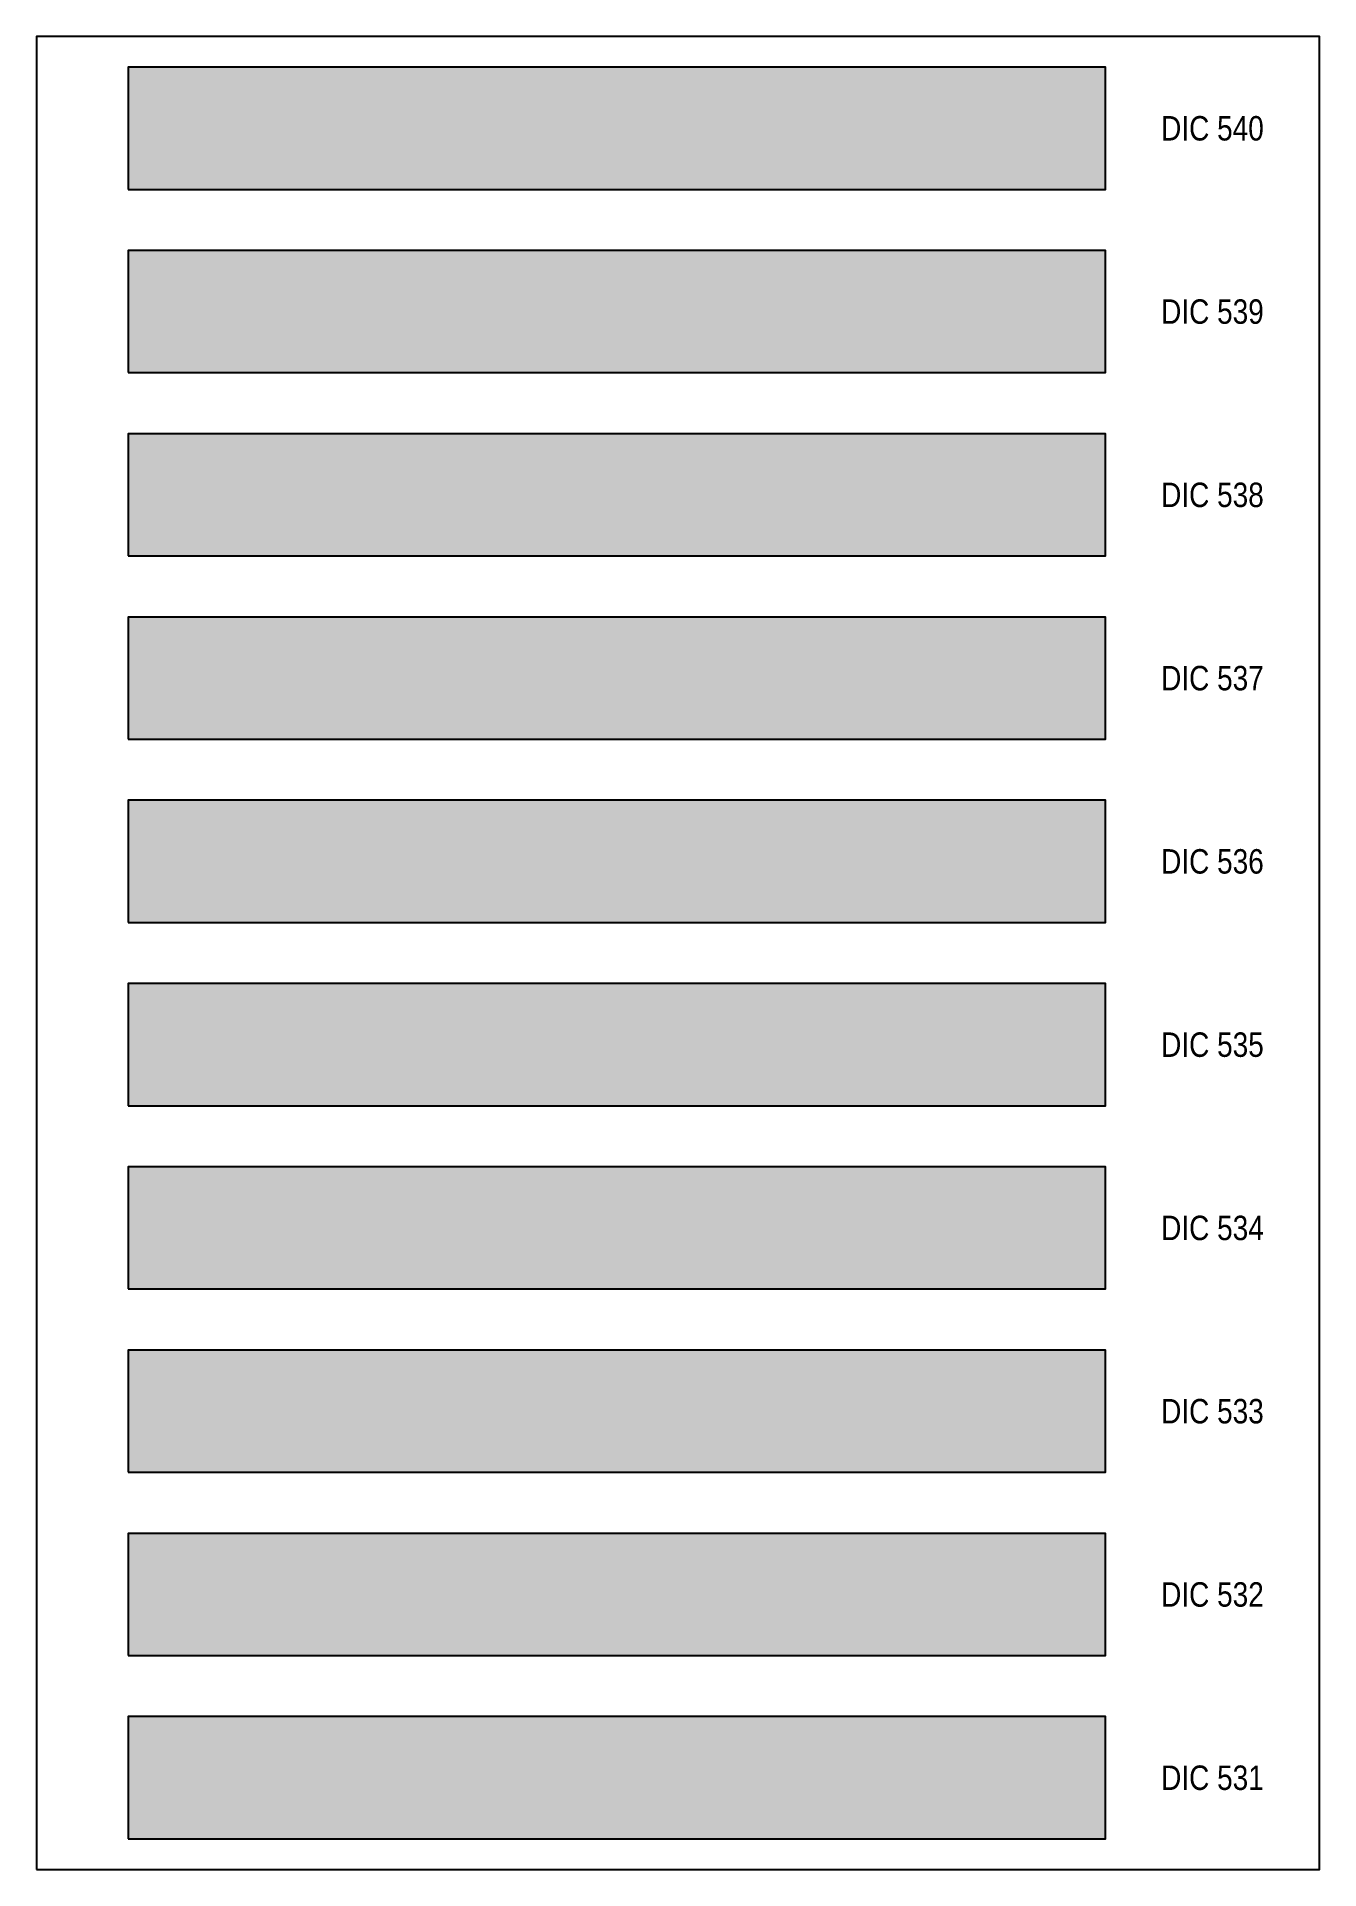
# Model space of a CAD drawing. Header units: millimetres. Extents: x -813692 to 807431, y 0 to 1813163.
# Drawn here: x 0 to 210, y 15900 to 16200 of the extents above; entities that cross this region are included whole.
import ezdxf
from ezdxf.enums import TextEntityAlignment as Align

# ---------------------------------------------------------------- set-up
doc = ezdxf.new("R2010")
doc.units = ezdxf.units.MM
doc.styles.get("Standard").update_dxf_attribs({"font": 'ARIALN.TTF'})

msp = doc.modelspace()

# ---------------------------------------------------------------- texts
at = {"layer": 'Defpoints', "color": 7, "ltscale": 100}
for s, p in [('DIC 540', (192.5, 16185)), ('DIC 539', (192.5, 16155)), ('DIC 538', (192.5, 16125)), ('DIC 537', (192.5, 16095)), ('DIC 536', (192.5, 16065)), ('DIC 535', (192.5, 16035)), ('DIC 534', (192.5, 16005)), ('DIC 533', (192.5, 15975)), ('DIC 532', (192.5, 15945)), ('DIC 531', (192.5, 15915))]:
    msp.add_text(s, height=4, dxfattribs=at).set_placement(p, align=Align.MIDDLE)

# ---------------------------------------------------------------- hatches: boundary and pattern name
at = {"layer": 'Defpoints', "ltscale": 100, "true_color": 0x595f5e}
msp.add_hatch(color=251, dxfattribs=at).paths.add_polyline_path([(15, 16175), (175, 16175), (175, 16195), (15, 16195)])
at = {"layer": 'Defpoints', "ltscale": 100, "true_color": 0x555c5a}
msp.add_hatch(color=251, dxfattribs=at).paths.add_polyline_path([(15, 16145), (175, 16145), (175, 16165), (15, 16165)])
at = {"layer": 'Defpoints', "ltscale": 100, "true_color": 0x737969}
msp.add_hatch(color=8, dxfattribs=at).paths.add_polyline_path([(15, 16115), (175, 16115), (175, 16135), (15, 16135)])
at = {"layer": 'Defpoints', "ltscale": 100, "true_color": 0x8f927d}
msp.add_hatch(color=252, dxfattribs=at).paths.add_polyline_path([(15, 16085), (175, 16085), (175, 16105), (15, 16105)])
at = {"layer": 'Defpoints', "ltscale": 100, "true_color": 0x4e554b}
msp.add_hatch(color=251, dxfattribs=at).paths.add_polyline_path([(15, 16055), (175, 16055), (175, 16075), (15, 16075)])
at = {"layer": 'Defpoints', "ltscale": 100, "true_color": 0x5b5f4f}
msp.add_hatch(color=251, dxfattribs=at).paths.add_polyline_path([(15, 16025), (175, 16025), (175, 16045), (15, 16045)])
at = {"layer": 'Defpoints', "ltscale": 100, "true_color": 0x616755}
msp.add_hatch(color=251, dxfattribs=at).paths.add_polyline_path([(15, 15995), (175, 15995), (175, 16015), (15, 16015)])
at = {"layer": 'Defpoints', "ltscale": 100, "true_color": 0x747a65}
msp.add_hatch(color=8, dxfattribs=at).paths.add_polyline_path([(15, 15965), (175, 15965), (175, 15985), (15, 15985)])
at = {"layer": 'Defpoints', "ltscale": 100, "true_color": 0x9a9c7f}
msp.add_hatch(color=252, dxfattribs=at).paths.add_polyline_path([(15, 15935), (175, 15935), (175, 15955), (15, 15955)])
at = {"layer": 'Defpoints', "ltscale": 100, "true_color": 0x656254}
msp.add_hatch(color=251, dxfattribs=at).paths.add_polyline_path([(15, 15905), (175, 15905), (175, 15925), (15, 15925)])

# ---------------------------------------------------------------- linework, layer by layer
at = {"layer": 'Defpoints', "color": 7, "ltscale": 100}
msp.add_lwpolyline([(0, 15900), (210, 15900), (210, 16200), (0, 16200)], close=True, dxfattribs=at)
msp.add_lwpolyline([(0, 15900), (210, 15900), (210, 16200), (0, 16200)], close=True, dxfattribs=at)
at = {"layer": 'Defpoints', "color": 251, "ltscale": 100, "true_color": 0x595f5e}
msp.add_lwpolyline([(15, 16175), (175, 16175), (175, 16195), (15, 16195)], close=True, dxfattribs=at)
at = {"layer": 'Defpoints', "color": 251, "ltscale": 100, "true_color": 0x555c5a}
msp.add_lwpolyline([(15, 16145), (175, 16145), (175, 16165), (15, 16165)], close=True, dxfattribs=at)
at = {"layer": 'Defpoints', "color": 8, "ltscale": 100, "true_color": 0x737969}
msp.add_lwpolyline([(15, 16115), (175, 16115), (175, 16135), (15, 16135)], close=True, dxfattribs=at)
at = {"layer": 'Defpoints', "color": 252, "ltscale": 100, "true_color": 0x8f927d}
msp.add_lwpolyline([(15, 16085), (175, 16085), (175, 16105), (15, 16105)], close=True, dxfattribs=at)
at = {"layer": 'Defpoints', "color": 251, "ltscale": 100, "true_color": 0x4e554b}
msp.add_lwpolyline([(15, 16055), (175, 16055), (175, 16075), (15, 16075)], close=True, dxfattribs=at)
at = {"layer": 'Defpoints', "color": 251, "ltscale": 100, "true_color": 0x5b5f4f}
msp.add_lwpolyline([(15, 16025), (175, 16025), (175, 16045), (15, 16045)], close=True, dxfattribs=at)
at = {"layer": 'Defpoints', "color": 251, "ltscale": 100, "true_color": 0x616755}
msp.add_lwpolyline([(15, 15995), (175, 15995), (175, 16015), (15, 16015)], close=True, dxfattribs=at)
at = {"layer": 'Defpoints', "color": 8, "ltscale": 100, "true_color": 0x747a65}
msp.add_lwpolyline([(15, 15965), (175, 15965), (175, 15985), (15, 15985)], close=True, dxfattribs=at)
at = {"layer": 'Defpoints', "color": 252, "ltscale": 100, "true_color": 0x9a9c7f}
msp.add_lwpolyline([(15, 15935), (175, 15935), (175, 15955), (15, 15955)], close=True, dxfattribs=at)
at = {"layer": 'Defpoints', "color": 251, "ltscale": 100, "true_color": 0x656254}
msp.add_lwpolyline([(15, 15905), (175, 15905), (175, 15925), (15, 15925)], close=True, dxfattribs=at)

msp.set_redraw_order([(e.dxf.handle, doc.entitydb.next_handle()) for e in msp.query("TEXT MTEXT ATTDEF DIMENSION ARC_DIMENSION")])  # texts and dimensions are drawn at this point

doc.saveas('drawing.dxf')
